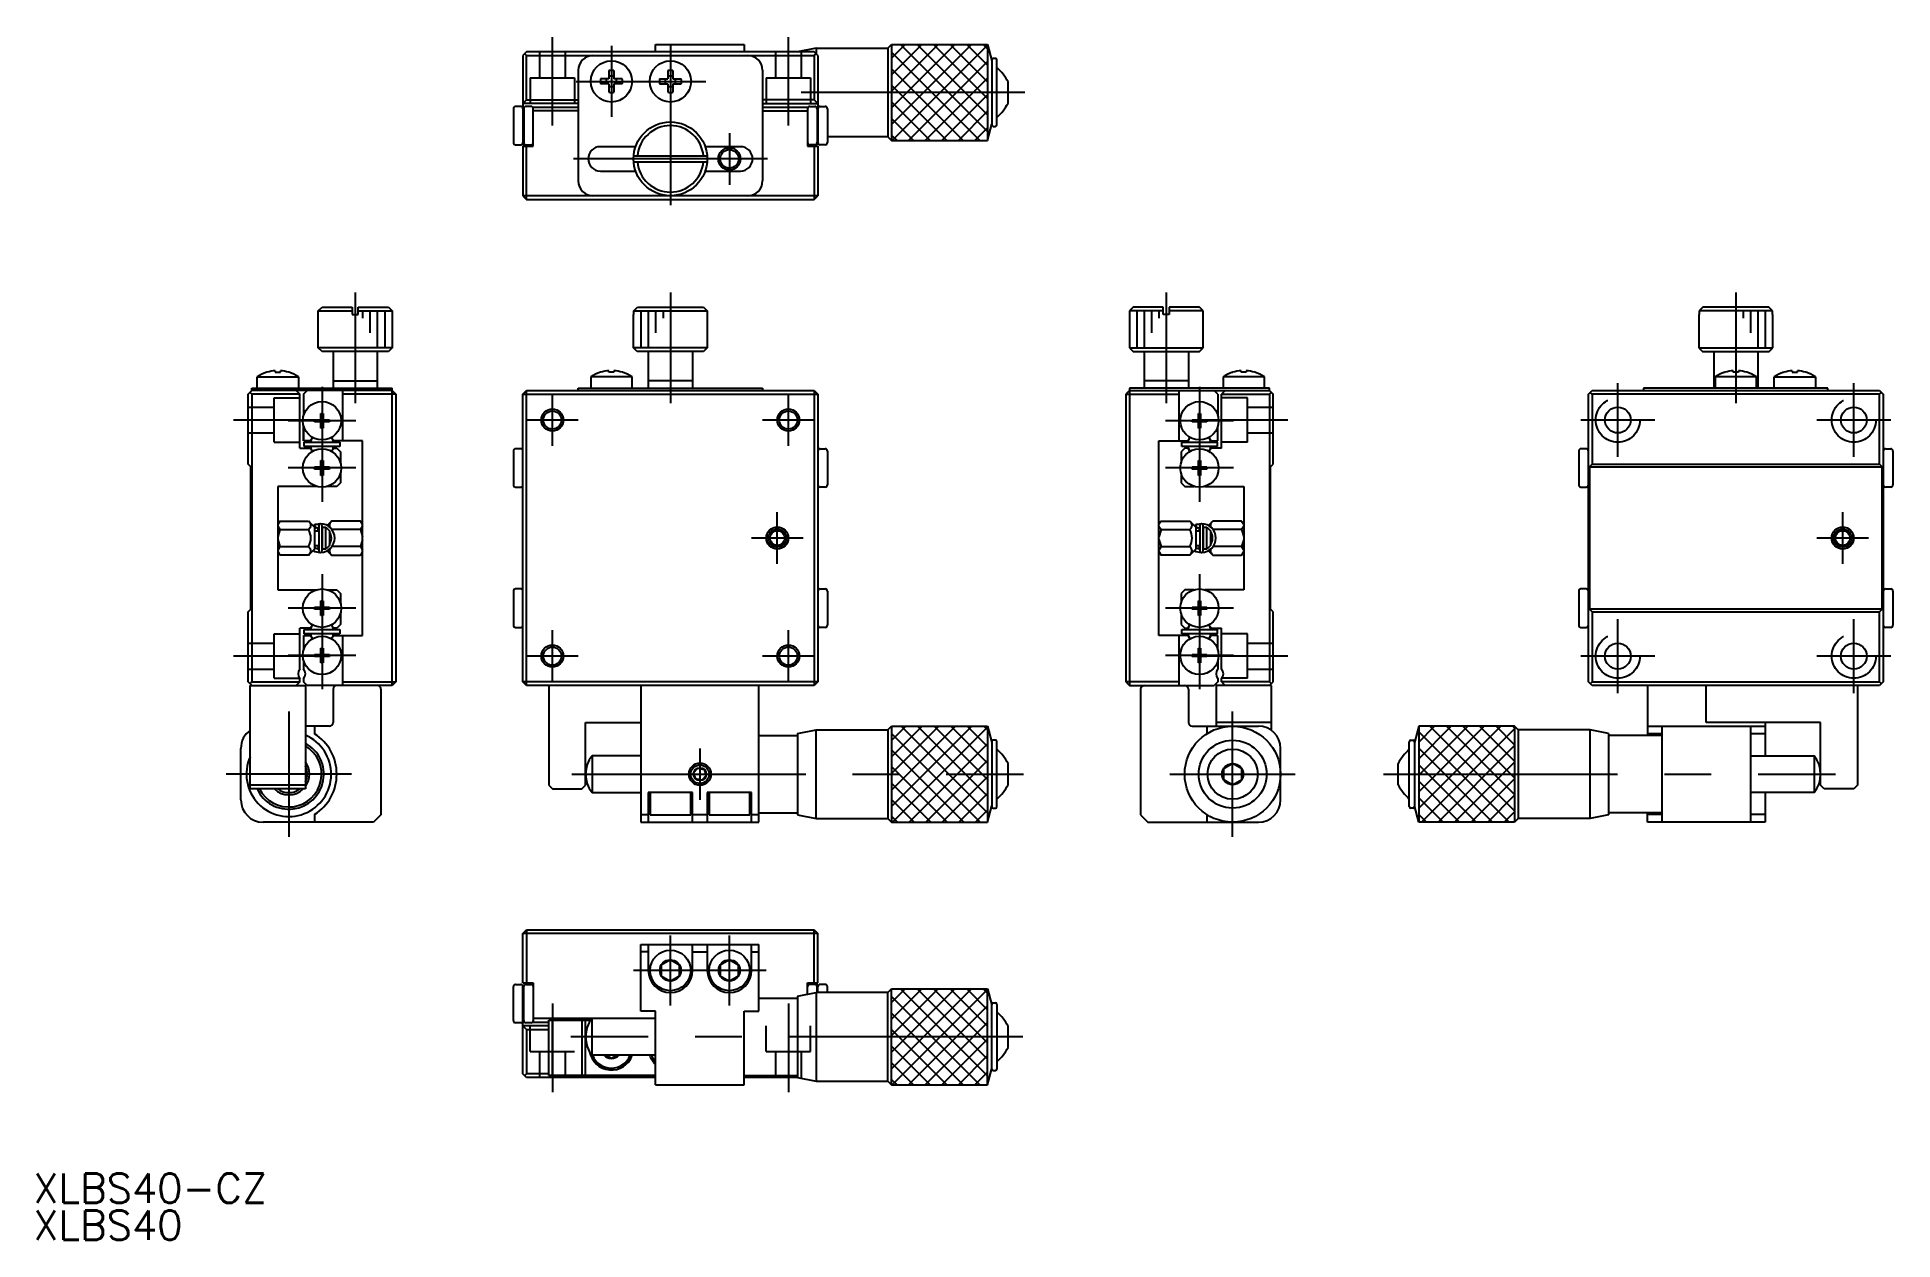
# Model space of a CAD drawing. Extents: x 1 to 252, y 0 to 163.
import ezdxf

# ---------------------------------------------------------------- set-up
doc = ezdxf.new("R2010")
doc.units = 0
doc.linetypes.add('CENTER', pattern=[50.8, 31.75, -6.35, 6.35, -6.35])
doc.linetypes.add('DASHED', pattern=[19.05, 12.7, -6.35])
doc.layers.get('0').update_dxf_attribs({"linetype": 'CONTINUOUS'})
doc.layers.add('CENTER', color=1, linetype='CENTER')
doc.styles.get("Standard").update_dxf_attribs({"font": 'txt.shx', "height": 3, "bigfont": 'bigfont.shx'})

# ---------------------------------------------------------------- blocks, each defined once
blk = doc.blocks.new('*U6')
at = {"color": 7, "linetype": 'CONTINUOUS'}
blk.add_text('XLBS40-CZ', height=4, dxfattribs=at).set_placement((0, 5))
blk = doc.blocks.new('*U7')
at = {"color": 7, "linetype": 'CONTINUOUS'}
blk.add_text('XLBS40', height=4, dxfattribs=at).set_placement((0, 0))

msp = doc.modelspace()

# ---------------------------------------------------------------- linework, layer by layer
at = {"color": 7, "linetype": 'CONTINUOUS'}
for p, q in [((84.4, 161.02), (84.4, 162.02)), ((84.4, 162.02), (96.4, 162.02)), ((96.4, 162.02), (96.4, 161.02)), ((106.15, 161.52), (103.65, 161.02)), ((106.15, 161.52), (115.9, 161.52)), ((106.15, 161.52), (106.15, 160.77)), ((115.9, 161.52), (116.4, 162.02)), ((115.9, 161.52), (115.9, 149.52)), ((116.4, 162.02), (129.4, 162.02)), ((116.4, 162.02), (116.4, 149.02)), ((129.4, 162.02), (129.99, 159.82)), ((129.4, 162.02), (129.4, 149.02)), ((66.9, 161.02), (66.4, 160.52)), ((66.4, 160.52), (66.4, 154.02)), ((66.9, 160.52), (66.65, 160.77)), ((105.9, 161.02), (66.9, 161.02)), ((66.9, 154.52), (66.9, 160.52)), ((66.9, 160.52), (105.9, 160.52)), ((106.4, 160.52), (105.9, 161.02)), ((105.9, 160.52), (106.15, 160.77)), ((105.9, 160.52), (105.9, 154.52)), ((106.4, 160.52), (106.4, 148.52)), ((129.99, 159.92), (129.99, 151.12)), ((130.49, 160.12), (130.19, 160.12)), ((130.69, 151.12), (130.69, 159.92)), ((73.9, 158.52), (73.9, 143.52)), ((78.05, 157.37), (76.94, 157.37)), ((78.05, 156.67), (76.94, 156.67)), ((78.05, 158.48), (78.05, 157.37)), ((78.05, 156.67), (78.05, 155.56)), ((78.75, 158.48), (78.75, 157.37)), ((79.86, 157.37), (78.75, 157.37)), ((79.86, 156.67), (78.75, 156.67)), ((78.75, 156.67), (78.75, 155.56)), ((84.94, 157.37), (86.05, 157.37)), ((84.94, 156.67), (86.05, 156.67)), ((86.05, 158.48), (86.05, 157.37)), ((86.05, 156.67), (86.05, 155.56)), ((86.75, 158.48), (86.75, 157.37)), ((86.75, 157.37), (87.86, 157.37)), ((86.75, 156.67), (87.86, 156.67)), ((86.75, 156.67), (86.75, 155.56)), ((98.9, 158.52), (98.9, 143.52)), ((132.2, 154.07), (132.2, 156.96)), ((66.1, 153.62), (65.4, 153.62)), ((66.4, 154.02), (66.9, 154.52)), ((73.9, 154.02), (66.4, 154.02)), ((66.4, 154.02), (66.4, 148.52)), ((67.5, 153.62), (66.8, 153.62)), ((66.9, 154.52), (73.9, 154.52)), ((105.9, 154.52), (98.9, 154.52)), ((98.9, 154.02), (106.4, 154.02)), ((105.3, 153.62), (106, 153.62)), ((105.9, 154.52), (106.4, 154.02)), ((106.7, 153.62), (107.4, 153.62)), ((65.1, 153.32), (65.1, 148.72)), ((66.4, 152.57), (66.5, 152.57)), ((66.4, 152.44), (66.5, 152.44)), ((66.4, 151.02), (66.5, 151.02)), ((66.5, 153.32), (66.5, 148.72)), ((67.8, 148.22), (67.8, 153.52)), ((67.8, 153.52), (73.9, 153.52)), ((73.9, 153.02), (67.8, 153.02)), ((98.9, 153.52), (105, 153.52)), ((98.9, 153.02), (105, 153.02)), ((105, 153.52), (105, 148.22)), ((106.3, 153.32), (106.3, 148.72)), ((106.4, 152.57), (106.3, 152.57)), ((106.4, 152.44), (106.3, 152.44)), ((106.4, 151.02), (106.3, 151.02)), ((107.7, 153.32), (107.7, 148.72)), ((129.4, 149.02), (129.99, 151.22)), ((66.4, 149.64), (66.5, 149.64)), ((66.4, 149.47), (66.5, 149.47)), ((66.4, 149.02), (66.5, 149.02)), ((66.4, 148.52), (66.58, 148.52)), ((67.72, 148.52), (67.8, 148.52)), ((105.08, 148.52), (105, 148.52)), ((106.4, 148.52), (106.22, 148.52)), ((106.4, 149.64), (106.3, 149.64)), ((106.4, 149.47), (106.3, 149.47)), ((106.4, 149.02), (106.3, 149.02)), ((115.9, 149.52), (107.7, 149.52)), ((115.9, 149.52), (116.4, 149.02)), ((116.4, 149.02), (129.4, 149.02)), ((130.19, 150.92), (130.49, 150.92)), ((65.4, 148.42), (66.1, 148.42)), ((66.4, 148.22), (66.4, 141.52)), ((66.4, 148.22), (67.8, 148.22)), ((66.8, 148.42), (67.5, 148.42)), ((66.9, 141.02), (66.9, 148.22)), ((81.68, 148.17), (76.9, 148.17)), ((81.42, 146.92), (91.39, 146.92)), ((81.42, 146.12), (91.39, 146.12)), ((95.9, 148.17), (91.12, 148.17)), ((105, 148.22), (106.4, 148.22)), ((106, 148.42), (105.3, 148.42)), ((105.9, 148.22), (105.9, 141.02)), ((106.15, 148.22), (106.15, 148.46)), ((106.4, 148.22), (106.4, 141.52)), ((107.4, 148.42), (106.7, 148.42)), ((76.9, 144.87), (81.68, 144.87)), ((91.12, 144.87), (95.9, 144.87)), ((66.4, 141.52), (66.9, 141.02)), ((106.4, 141.52), (66.4, 141.52)), ((66.9, 141.02), (105.9, 141.02)), ((105.9, 141.02), (106.4, 141.52)), ((38.65, 125.92), (39.15, 126.42)), ((38.65, 125.92), (43.25, 125.92)), ((38.65, 120.92), (38.65, 125.92)), ((39.15, 126.42), (43.25, 126.42)), ((43.25, 126.42), (43.25, 125.42)), ((44.05, 125.42), (44.05, 126.42)), ((44.05, 126.42), (48.15, 126.42)), ((44.05, 125.92), (48.65, 125.92)), ((48.15, 126.42), (48.65, 125.92)), ((48.65, 125.92), (48.65, 120.92)), ((81.42, 125.92), (81.92, 126.42)), ((81.42, 125.92), (91.39, 125.92)), ((81.42, 125.42), (81.42, 125.92)), ((81.92, 126.42), (90.88, 126.42)), ((90.88, 126.42), (91.39, 125.92)), ((91.39, 125.92), (91.39, 125.42)), ((149.15, 126.42), (148.65, 125.92)), ((153.25, 125.92), (148.65, 125.92)), ((148.65, 125.92), (148.65, 120.92)), ((153.25, 126.42), (149.15, 126.42)), ((153.25, 125.42), (153.25, 126.42)), ((158.15, 126.42), (154.05, 126.42)), ((154.05, 126.42), (154.05, 125.42)), ((158.65, 125.92), (154.05, 125.92)), ((158.65, 125.92), (158.15, 126.42)), ((158.65, 120.92), (158.65, 125.92)), ((226.41, 126.42), (225.91, 125.92)), ((235.87, 125.92), (225.91, 125.92)), ((225.91, 125.92), (225.91, 125.42)), ((235.37, 126.42), (226.41, 126.42)), ((235.87, 125.92), (235.37, 126.42)), ((235.87, 125.42), (235.87, 125.92)), ((43.25, 125.42), (44.05, 125.42)), ((81.4, 120.92), (81.4, 125.42)), ((81.4, 125.42), (81.42, 125.42)), ((91.39, 125.42), (91.4, 125.42)), ((91.4, 125.42), (91.4, 120.92)), ((154.05, 125.42), (153.25, 125.42)), ((225.91, 125.42), (225.89, 125.42)), ((225.89, 125.42), (225.89, 120.92)), ((235.89, 125.42), (235.87, 125.42)), ((235.89, 120.92), (235.89, 125.42)), ((48.65, 120.92), (38.65, 120.92)), ((39.15, 120.42), (38.65, 120.92)), ((48.65, 120.92), (48.15, 120.42)), ((91.4, 120.92), (81.4, 120.92)), ((81.9, 120.42), (81.4, 120.92)), ((91.4, 120.92), (90.9, 120.42)), ((148.65, 120.92), (158.65, 120.92)), ((148.65, 120.92), (149.15, 120.42)), ((158.15, 120.42), (158.65, 120.92)), ((225.89, 120.92), (235.89, 120.92)), ((225.89, 120.92), (226.39, 120.42)), ((235.39, 120.42), (235.89, 120.92)), ((48.15, 120.42), (39.15, 120.42)), ((40.65, 120.42), (40.65, 115.42)), ((46.65, 120.42), (46.65, 115.42)), ((90.9, 120.42), (81.9, 120.42)), ((83.4, 120.42), (83.4, 115.42)), ((89.4, 120.42), (89.4, 115.42)), ((149.15, 120.42), (158.15, 120.42)), ((150.65, 120.42), (150.65, 115.42)), ((156.65, 120.42), (156.65, 115.42)), ((226.39, 120.42), (235.39, 120.42)), ((227.89, 120.42), (227.89, 115.42)), ((233.89, 120.42), (233.89, 115.42)), ((30.35, 115.42), (30.35, 116.96)), ((30.35, 116.96), (35.95, 116.96)), ((31.65, 117.59), (31.69, 117.59)), ((32.8, 117.79), (32.8, 117.59)), ((32.8, 117.59), (33.5, 117.59)), ((33.5, 117.59), (33.5, 117.79)), ((34.65, 117.59), (34.6, 117.59)), ((35.95, 116.96), (35.95, 115.42)), ((40.65, 116.42), (46.65, 116.42)), ((81.2, 116.96), (75.6, 116.96)), ((75.6, 116.96), (75.6, 115.42)), ((76.9, 117.59), (76.94, 117.59)), ((78.05, 117.59), (78.05, 117.79)), ((78.75, 117.59), (78.05, 117.59)), ((78.75, 117.79), (78.75, 117.59)), ((79.9, 117.59), (79.86, 117.59)), ((81.2, 115.42), (81.2, 116.96)), ((89.4, 116.42), (83.4, 116.42)), ((156.65, 116.42), (150.65, 116.42)), ((166.95, 116.96), (161.35, 116.96)), ((161.35, 116.96), (161.35, 115.42)), ((162.65, 117.59), (162.69, 117.59)), ((163.8, 117.59), (163.8, 117.79)), ((164.5, 117.59), (163.8, 117.59)), ((164.5, 117.79), (164.5, 117.59)), ((165.65, 117.59), (165.6, 117.59)), ((166.95, 115.42), (166.95, 116.96)), ((227.89, 116.42), (228.09, 116.42)), ((233.69, 116.96), (228.09, 116.96)), ((228.09, 116.96), (228.09, 115.42)), ((229.39, 117.59), (229.43, 117.59)), ((230.54, 117.59), (230.54, 117.79)), ((231.24, 117.59), (230.54, 117.59)), ((231.24, 117.79), (231.24, 117.59)), ((232.39, 117.59), (232.35, 117.59)), ((233.69, 115.42), (233.69, 116.96)), ((233.69, 116.42), (233.89, 116.42)), ((236.09, 115.42), (236.09, 116.96)), ((236.09, 116.96), (241.69, 116.96)), ((237.39, 117.59), (237.43, 117.59)), ((238.54, 117.79), (238.54, 117.59)), ((238.54, 117.59), (239.24, 117.59)), ((239.24, 117.59), (239.24, 117.79)), ((240.39, 117.59), (240.35, 117.59)), ((241.69, 116.96), (241.69, 115.42)), ((29.15, 114.62), (29.65, 115.12)), ((29.15, 105.12), (29.15, 114.62)), ((29.65, 114.62), (29.4, 114.87)), ((29.65, 115.42), (48.65, 115.42)), ((29.65, 115.12), (29.65, 115.42)), ((48.65, 115.12), (29.65, 115.12)), ((36.15, 114.62), (29.65, 114.62)), ((29.65, 114.62), (29.65, 75.62)), ((35.65, 115.12), (36.15, 114.62)), ((36.15, 107.32), (36.15, 114.62)), ((36.65, 114.62), (37.15, 115.12)), ((36.65, 114.62), (36.65, 111.73)), ((41.95, 115.12), (41.95, 108.32)), ((49.15, 114.62), (41.95, 114.62)), ((48.65, 75.12), (48.65, 115.42)), ((48.65, 115.12), (49.15, 114.62)), ((49.15, 114.62), (49.15, 75.62)), ((66.4, 114.62), (66.9, 115.12)), ((66.4, 114.62), (106.4, 114.62)), ((66.4, 75.62), (66.4, 114.62)), ((66.9, 75.12), (66.9, 115.12)), ((66.9, 115.12), (105.9, 115.12)), ((73.9, 115.12), (73.9, 115.42)), ((73.9, 115.42), (98.9, 115.42)), ((98.9, 115.42), (98.9, 115.12)), ((105.9, 115.12), (105.9, 75.12)), ((105.9, 115.12), (106.4, 114.62)), ((106.4, 114.62), (106.4, 75.62)), ((148.65, 115.12), (148.15, 114.62)), ((148.15, 114.62), (148.15, 75.62)), ((148.15, 114.62), (155.35, 114.62)), ((167.65, 115.42), (148.65, 115.42)), ((148.65, 115.42), (148.65, 75.12)), ((148.65, 115.12), (167.65, 115.12)), ((155.35, 115.12), (155.35, 108.32)), ((160.65, 114.62), (160.15, 115.12)), ((160.65, 114.62), (160.65, 111.73)), ((161.65, 115.12), (161.15, 114.62)), ((161.15, 107.32), (161.15, 114.62)), ((161.15, 114.62), (167.65, 114.62)), ((167.65, 115.12), (167.65, 115.42)), ((167.65, 115.12), (168.15, 114.62)), ((167.65, 114.62), (167.9, 114.87)), ((167.65, 114.62), (167.65, 75.62)), ((168.15, 105.12), (168.15, 114.62)), ((210.89, 114.62), (211.39, 115.12)), ((210.89, 75.62), (210.89, 114.62)), ((211.39, 114.62), (211.14, 114.87)), ((211.39, 115.12), (250.39, 115.12)), ((211.39, 114.62), (211.39, 105.12)), ((250.39, 114.62), (211.39, 114.62)), ((243.39, 115.42), (218.39, 115.42)), ((218.39, 115.42), (218.39, 115.12)), ((243.39, 115.12), (243.39, 115.42)), ((250.39, 115.12), (250.89, 114.62)), ((250.39, 114.62), (250.64, 114.87)), ((250.39, 105.12), (250.39, 114.62)), ((250.89, 114.62), (250.89, 75.62)), ((38.15, 110.87), (38.15, 111.16)), ((38.15, 111.16), (38.94, 111.16)), ((38.94, 110.87), (38.15, 110.87)), ((38.68, 110.87), (38.68, 111.16)), ((39, 112.02), (39.29, 112.02)), ((39, 111.22), (39, 112.02)), ((39, 111.49), (39.29, 111.49)), ((39, 110.02), (39, 110.81)), ((39.29, 112.02), (39.29, 111.22)), ((39.29, 110.81), (39.29, 110.02)), ((39.35, 111.16), (40.15, 111.16)), ((40.15, 110.87), (39.35, 110.87)), ((39.62, 111.16), (39.62, 110.87)), ((40.15, 111.16), (40.15, 110.87)), ((157.15, 110.87), (157.15, 111.16)), ((157.15, 111.16), (157.94, 111.16)), ((157.94, 110.87), (157.15, 110.87)), ((157.68, 110.87), (157.68, 111.16)), ((158, 112.02), (158.29, 112.02)), ((158, 111.22), (158, 112.02)), ((158, 111.49), (158.29, 111.49)), ((158, 110.02), (158, 110.81)), ((158.29, 112.02), (158.29, 111.22)), ((158.29, 110.81), (158.29, 110.02)), ((158.35, 111.16), (159.15, 111.16)), ((159.15, 110.87), (158.35, 110.87)), ((158.62, 111.16), (158.62, 110.87)), ((159.15, 111.16), (159.15, 110.87)), ((36.65, 110.3), (36.65, 108.32)), ((36.65, 108.32), (36.65, 110.3)), ((37.6, 108.32), (36.65, 108.32)), ((37.75, 108.58), (37.6, 108.32)), ((39.29, 110.55), (39, 110.55)), ((39.29, 110.02), (39, 110.02)), ((40.7, 108.32), (40.55, 108.58)), ((44.65, 108.32), (40.7, 108.32)), ((44.65, 81.92), (44.65, 108.32)), ((152.65, 81.92), (152.65, 108.32)), ((152.65, 108.32), (156.6, 108.32)), ((156.6, 108.32), (156.75, 108.58)), ((158.29, 110.55), (158, 110.55)), ((158.29, 110.02), (158, 110.02)), ((159.55, 108.58), (159.7, 108.32)), ((159.7, 108.32), (160.65, 108.32)), ((160.65, 108.32), (160.65, 110.3)), ((36.15, 107.32), (37.6, 107.32)), ((36.75, 108.12), (41.55, 108.12)), ((36.75, 107.52), (36.75, 108.12)), ((41.55, 107.52), (36.75, 107.52)), ((37.6, 107.32), (37.72, 107.09)), ((40.52, 107.02), (40.7, 107.32)), ((40.7, 107.32), (41.15, 107.32)), ((41.15, 107.32), (41.65, 106.82)), ((41.55, 108.12), (41.55, 107.52)), ((41.65, 106.82), (41.65, 105.33)), ((65.1, 106.92), (65.1, 102.32)), ((66.1, 107.22), (65.4, 107.22)), ((106.7, 107.22), (107.4, 107.22)), ((107.7, 106.92), (107.7, 102.32)), ((156.15, 107.32), (155.65, 106.82)), ((155.65, 106.82), (155.65, 105.33)), ((155.75, 108.12), (160.55, 108.12)), ((155.75, 107.52), (155.75, 108.12)), ((160.55, 107.52), (155.75, 107.52)), ((156.6, 107.32), (156.15, 107.32)), ((156.81, 106.95), (156.6, 107.32)), ((159.7, 107.32), (159.57, 107.09)), ((161.15, 107.32), (159.7, 107.32)), ((160.55, 108.12), (160.55, 107.52)), ((209.59, 106.92), (209.59, 102.32)), ((210.59, 107.22), (209.89, 107.22)), ((251.19, 107.22), (251.89, 107.22)), ((252.19, 106.92), (252.19, 102.32)), ((29.5, 104.77), (29.15, 105.12)), ((29.5, 85.47), (29.5, 104.77)), ((38.15, 104.47), (38.15, 104.76)), ((38.15, 104.76), (38.94, 104.76)), ((38.94, 104.47), (38.15, 104.47)), ((38.68, 104.47), (38.68, 104.76)), ((39, 105.62), (39.29, 105.62)), ((39, 104.82), (39, 105.62)), ((39, 105.09), (39.29, 105.09)), ((39, 103.62), (39, 104.41)), ((39.29, 104.15), (39, 104.15)), ((39.29, 103.62), (39, 103.62)), ((39.29, 105.62), (39.29, 104.82)), ((39.29, 104.41), (39.29, 103.62)), ((39.35, 104.76), (40.15, 104.76)), ((40.15, 104.47), (39.35, 104.47)), ((39.62, 104.76), (39.62, 104.47)), ((40.15, 104.76), (40.15, 104.47)), ((41.65, 103.9), (41.65, 102.62)), ((155.65, 103.9), (155.65, 102.62)), ((157.15, 104.47), (157.15, 104.76)), ((157.15, 104.76), (157.94, 104.76)), ((157.94, 104.47), (157.15, 104.47)), ((157.68, 104.47), (157.68, 104.76)), ((158, 105.62), (158.29, 105.62)), ((158, 104.82), (158, 105.62)), ((158, 105.09), (158.29, 105.09)), ((158, 103.62), (158, 104.41)), ((158.29, 104.15), (158, 104.15)), ((158.29, 103.62), (158, 103.62)), ((158.29, 105.62), (158.29, 104.82)), ((158.29, 104.41), (158.29, 103.62)), ((158.35, 104.76), (159.15, 104.76)), ((159.15, 104.47), (158.35, 104.47)), ((158.62, 104.76), (158.62, 104.47)), ((159.15, 104.76), (159.15, 104.47)), ((167.8, 104.77), (168.15, 105.12)), ((167.8, 85.47), (167.8, 104.77)), ((211.39, 105.12), (211.04, 104.77)), ((211.04, 104.77), (250.74, 104.77)), ((211.04, 104.77), (211.04, 85.47)), ((211.39, 105.12), (250.39, 105.12)), ((250.74, 104.77), (250.39, 105.12)), ((250.74, 85.47), (250.74, 104.77)), ((38.43, 102.12), (33.15, 102.12)), ((33.15, 102.12), (33.15, 88.12)), ((41.15, 102.12), (39.86, 102.12)), ((41.65, 102.62), (41.15, 102.12)), ((65.4, 102.02), (66.1, 102.02)), ((107.4, 102.02), (106.7, 102.02)), ((155.65, 102.62), (156.15, 102.12)), ((156.15, 102.12), (157.43, 102.12)), ((158.86, 102.12), (164.15, 102.12)), ((164.15, 102.12), (164.15, 88.12)), ((209.89, 102.02), (210.59, 102.02)), ((251.89, 102.02), (251.19, 102.02)), ((33.15, 97.13), (33.45, 97.43)), ((33.45, 97.43), (33.15, 96.95)), ((33.15, 96.75), (33.45, 96.27)), ((33.45, 96.27), (33.15, 95.31)), ((33.45, 97.43), (37.34, 97.43)), ((33.45, 96.27), (37.34, 96.27)), ((37.34, 97.43), (38.15, 96.62)), ((37.95, 96.81), (38.14, 96.9)), ((38.17, 96.92), (38.14, 96.9)), ((38.14, 96.9), (38.14, 96.9)), ((38.14, 96.9), (38.14, 96.9)), ((38.14, 96.9), (38.14, 96.9)), ((38.14, 96.9), (38.14, 96.89)), ((38.14, 96.89), (38.14, 96.89)), ((38.14, 96.89), (38.14, 96.88)), ((38.14, 96.88), (38.14, 96.87)), ((38.14, 96.87), (38.14, 96.86)), ((38.14, 96.86), (38.14, 96.85)), ((38.14, 96.85), (38.15, 96.83)), ((38.15, 96.83), (38.15, 96.82)), ((38.15, 96.82), (38.16, 96.8)), ((38.15, 96.62), (38.15, 93.62)), ((38.15, 96.4), (38.32, 96.49)), ((38.15, 96.12), (38.7, 96.12)), ((38.16, 96.8), (38.17, 96.77)), ((38.24, 96.94), (38.17, 96.92)), ((38.17, 96.77), (38.18, 96.74)), ((38.18, 96.74), (38.19, 96.7)), ((38.19, 96.7), (38.21, 96.67)), ((38.21, 96.67), (38.23, 96.63)), ((38.23, 96.63), (38.24, 96.6)), ((38.27, 96.95), (38.24, 96.94)), ((38.24, 96.6), (38.26, 96.57)), ((38.26, 96.57), (38.27, 96.56)), ((38.31, 96.95), (38.27, 96.95)), ((38.27, 96.56), (38.27, 96.55)), ((38.27, 96.55), (38.27, 96.54)), ((38.27, 96.54), (38.28, 96.53)), ((38.28, 96.53), (38.29, 96.52)), ((38.29, 96.52), (38.29, 96.51)), ((38.29, 96.51), (38.3, 96.51)), ((38.3, 96.51), (38.3, 96.5)), ((38.3, 96.5), (38.31, 96.5)), ((38.34, 96.96), (38.31, 96.95)), ((38.31, 96.5), (38.31, 96.49)), ((38.31, 96.49), (38.32, 96.49)), ((38.38, 96.96), (38.34, 96.96)), ((38.88, 97.06), (38.37, 96.96)), ((38.42, 96.96), (38.38, 96.96)), ((38.45, 96.96), (38.42, 96.96)), ((38.49, 96.96), (38.45, 96.96)), ((38.52, 96.96), (38.49, 96.96)), ((38.56, 96.95), (38.52, 96.96)), ((38.59, 96.94), (38.56, 96.95)), ((38.63, 96.93), (38.59, 96.94)), ((38.66, 96.92), (38.63, 96.93)), ((38.65, 96.12), (38.65, 96.4)), ((38.69, 96.91), (38.66, 96.92)), ((38.71, 96.91), (38.69, 96.91)), ((38.7, 96.84), (38.7, 93.39)), ((39.15, 93.39), (39.15, 96.84)), ((39.15, 96.62), (39.65, 96.62)), ((39.15, 96.62), (39.15, 93.62)), ((39.65, 96.62), (40.15, 96.12)), ((39.65, 93.62), (39.65, 96.62)), ((40.46, 97.43), (39.86, 96.83)), ((40.15, 96.12), (40.15, 94.12)), ((44.35, 97.43), (40.46, 97.43)), ((44.35, 96.27), (40.49, 96.27)), ((44.65, 97.13), (44.35, 97.43)), ((44.35, 97.43), (44.65, 96.95)), ((44.65, 96.75), (44.35, 96.27)), ((44.35, 96.27), (44.65, 95.31)), ((152.65, 97.13), (152.95, 97.43)), ((152.95, 97.43), (152.65, 96.95)), ((152.65, 96.75), (152.95, 96.27)), ((152.95, 96.27), (152.65, 95.31)), ((152.95, 97.43), (156.84, 97.43)), ((152.95, 96.27), (156.84, 96.27)), ((156.84, 97.43), (157.65, 96.62)), ((157.45, 96.81), (157.64, 96.9)), ((157.67, 96.92), (157.64, 96.9)), ((157.64, 96.9), (157.64, 96.9)), ((157.64, 96.9), (157.64, 96.9)), ((157.64, 96.9), (157.64, 96.9)), ((157.64, 96.9), (157.64, 96.89)), ((157.64, 96.89), (157.64, 96.89)), ((157.64, 96.89), (157.64, 96.88)), ((157.64, 96.88), (157.64, 96.87)), ((157.64, 96.87), (157.64, 96.86)), ((157.64, 96.86), (157.64, 96.85)), ((157.64, 96.85), (157.65, 96.83)), ((157.65, 96.83), (157.65, 96.82)), ((157.65, 96.82), (157.66, 96.8)), ((157.65, 96.62), (157.65, 93.62)), ((157.65, 96.4), (157.82, 96.49)), ((157.65, 96.12), (158.2, 96.12)), ((157.66, 96.8), (157.67, 96.77)), ((157.74, 96.94), (157.67, 96.92)), ((157.67, 96.77), (157.68, 96.74)), ((157.68, 96.74), (157.69, 96.7)), ((157.69, 96.7), (157.71, 96.67)), ((157.71, 96.67), (157.73, 96.63)), ((157.73, 96.63), (157.74, 96.6)), ((157.77, 96.95), (157.74, 96.94)), ((157.74, 96.6), (157.76, 96.57)), ((157.76, 96.57), (157.77, 96.56)), ((157.81, 96.95), (157.77, 96.95)), ((157.77, 96.56), (157.77, 96.55)), ((157.77, 96.55), (157.77, 96.54)), ((157.77, 96.54), (157.78, 96.53)), ((157.78, 96.53), (157.79, 96.52)), ((157.79, 96.52), (157.79, 96.51)), ((157.79, 96.51), (157.8, 96.51)), ((157.8, 96.51), (157.8, 96.5)), ((157.8, 96.5), (157.81, 96.5)), ((157.84, 96.96), (157.81, 96.95)), ((157.81, 96.5), (157.81, 96.49)), ((157.81, 96.49), (157.82, 96.49)), ((157.88, 96.96), (157.84, 96.96)), ((158.38, 97.06), (157.87, 96.96)), ((157.92, 96.96), (157.88, 96.96)), ((157.95, 96.96), (157.92, 96.96)), ((157.99, 96.96), (157.95, 96.96)), ((158.02, 96.96), (157.99, 96.96)), ((158.06, 96.95), (158.02, 96.96)), ((158.09, 96.94), (158.06, 96.95)), ((158.13, 96.93), (158.09, 96.94)), ((158.16, 96.92), (158.13, 96.93)), ((158.15, 96.12), (158.15, 96.4)), ((158.19, 96.91), (158.16, 96.92)), ((158.21, 96.91), (158.19, 96.91)), ((158.2, 96.84), (158.2, 93.39)), ((158.65, 93.39), (158.65, 96.84)), ((158.65, 96.62), (159.15, 96.62)), ((158.65, 96.62), (158.65, 93.62)), ((159.15, 96.62), (159.65, 96.12)), ((159.15, 93.62), (159.15, 96.62)), ((159.96, 97.43), (159.36, 96.83)), ((159.65, 96.12), (159.65, 94.12)), ((163.85, 97.43), (159.96, 97.43)), ((163.85, 96.27), (159.99, 96.27)), ((164.15, 97.13), (163.85, 97.43)), ((163.85, 97.43), (164.15, 96.95)), ((164.15, 96.75), (163.85, 96.27)), ((163.85, 96.27), (164.15, 95.31)), ((33.15, 94.92), (33.45, 93.96)), ((33.45, 93.96), (33.15, 93.48)), ((33.15, 93.29), (33.45, 92.81)), ((33.45, 93.96), (37.34, 93.96)), ((38.15, 93.62), (37.34, 92.81)), ((38.15, 94.12), (38.7, 94.12)), ((38.15, 93.83), (38.7, 93.63)), ((38.65, 94.12), (38.65, 93.84)), ((39.65, 93.62), (39.15, 93.62)), ((40.15, 94.12), (39.65, 93.62)), ((39.86, 93.41), (40.46, 92.81)), ((44.35, 93.96), (40.49, 93.96)), ((44.65, 94.92), (44.35, 93.96)), ((44.35, 93.96), (44.65, 93.48)), ((44.65, 93.29), (44.35, 92.81)), ((152.65, 94.92), (152.95, 93.96)), ((152.95, 93.96), (152.65, 93.48)), ((152.65, 93.29), (152.95, 92.81)), ((152.95, 93.96), (156.84, 93.96)), ((157.65, 93.62), (156.84, 92.81)), ((157.65, 94.12), (158.2, 94.12)), ((157.65, 93.83), (158.2, 93.63)), ((158.15, 94.12), (158.15, 93.84)), ((159.15, 93.62), (158.65, 93.62)), ((159.65, 94.12), (159.15, 93.62)), ((159.36, 93.41), (159.96, 92.81)), ((163.85, 93.96), (159.99, 93.96)), ((164.15, 94.92), (163.85, 93.96)), ((163.85, 93.96), (164.15, 93.48)), ((164.15, 93.29), (163.85, 92.81)), ((33.45, 92.81), (33.15, 93.11)), ((37.34, 92.81), (33.45, 92.81)), ((40.46, 92.81), (44.35, 92.81)), ((44.35, 92.81), (44.65, 93.11)), ((152.95, 92.81), (152.65, 93.11)), ((156.84, 92.81), (152.95, 92.81)), ((159.96, 92.81), (163.85, 92.81)), ((163.85, 92.81), (164.15, 93.11)), ((33.15, 88.12), (38.43, 88.12)), ((39.86, 88.12), (41.15, 88.12)), ((41.15, 88.12), (41.65, 87.62)), ((66.1, 88.22), (65.4, 88.22)), ((106.7, 88.22), (107.4, 88.22)), ((156.15, 88.12), (155.65, 87.62)), ((157.43, 88.12), (156.15, 88.12)), ((164.15, 88.12), (158.86, 88.12)), ((210.59, 88.22), (209.89, 88.22)), ((251.19, 88.22), (251.89, 88.22)), ((38.15, 85.47), (38.15, 85.76)), ((38.15, 85.76), (38.94, 85.76)), ((38.68, 85.47), (38.68, 85.76)), ((39, 86.62), (39.29, 86.62)), ((39, 85.82), (39, 86.62)), ((39, 86.09), (39.29, 86.09)), ((39.29, 86.62), (39.29, 85.82)), ((39.35, 85.76), (40.15, 85.76)), ((39.62, 85.76), (39.62, 85.47)), ((40.15, 85.76), (40.15, 85.47)), ((41.65, 87.62), (41.65, 86.33)), ((65.1, 87.92), (65.1, 83.32)), ((107.7, 87.92), (107.7, 83.32)), ((155.65, 87.62), (155.65, 86.33)), ((157.15, 85.47), (157.15, 85.76)), ((157.15, 85.76), (157.94, 85.76)), ((157.68, 85.47), (157.68, 85.76)), ((158, 86.62), (158.29, 86.62)), ((158, 85.82), (158, 86.62)), ((158, 86.09), (158.29, 86.09)), ((158.29, 86.62), (158.29, 85.82)), ((158.35, 85.76), (159.15, 85.76)), ((158.62, 85.76), (158.62, 85.47)), ((159.15, 85.76), (159.15, 85.47)), ((209.59, 87.92), (209.59, 83.32)), ((252.19, 87.92), (252.19, 83.32)), ((29.15, 85.12), (29.5, 85.47)), ((29.15, 75.62), (29.15, 85.12)), ((37.72, 83.14), (37.6, 82.92)), ((38.94, 85.47), (38.15, 85.47)), ((39, 84.62), (39, 85.41)), ((39.29, 85.15), (39, 85.15)), ((39.29, 84.62), (39, 84.62)), ((39.29, 85.41), (39.29, 84.62)), ((40.15, 85.47), (39.35, 85.47)), ((40.7, 82.92), (40.52, 83.21)), ((41.65, 83.42), (41.15, 82.92)), ((41.65, 84.9), (41.65, 83.42)), ((155.65, 84.9), (155.65, 83.42)), ((155.65, 83.42), (156.15, 82.92)), ((156.6, 82.92), (156.77, 83.21)), ((157.94, 85.47), (157.15, 85.47)), ((158, 84.62), (158, 85.41)), ((158.29, 85.15), (158, 85.15)), ((158.29, 84.62), (158, 84.62)), ((158.29, 85.41), (158.29, 84.62)), ((159.15, 85.47), (158.35, 85.47)), ((159.57, 83.14), (159.7, 82.92)), ((168.15, 85.12), (167.8, 85.47)), ((168.15, 75.62), (168.15, 85.12)), ((250.74, 85.47), (211.04, 85.47)), ((211.04, 85.47), (211.39, 85.12)), ((211.39, 85.12), (250.39, 85.12)), ((211.39, 85.12), (211.39, 75.62)), ((250.39, 85.12), (250.74, 85.47)), ((250.39, 75.62), (250.39, 85.12)), ((37.6, 82.92), (36.15, 82.92)), ((36.15, 77.38), (36.15, 82.92)), ((36.65, 81.92), (37.6, 81.92)), ((36.65, 81.92), (36.65, 79.93)), ((36.75, 82.72), (41.55, 82.72)), ((36.75, 82.12), (36.75, 82.72)), ((41.55, 82.12), (36.75, 82.12)), ((37.6, 81.92), (37.75, 81.66)), ((40.55, 81.66), (40.7, 81.92)), ((41.15, 82.92), (40.7, 82.92)), ((40.7, 81.92), (44.65, 81.92)), ((41.55, 82.72), (41.55, 82.12)), ((41.95, 81.92), (41.95, 75.12)), ((65.4, 83.02), (66.1, 83.02)), ((107.4, 83.02), (106.7, 83.02)), ((156.6, 81.92), (152.65, 81.92)), ((155.35, 81.92), (155.35, 75.12)), ((155.75, 82.72), (160.55, 82.72)), ((155.75, 82.12), (155.75, 82.72)), ((160.55, 82.12), (155.75, 82.12)), ((156.15, 82.92), (156.6, 82.92)), ((156.75, 81.66), (156.6, 81.92)), ((159.7, 81.92), (159.55, 81.66)), ((159.7, 82.92), (161.15, 82.92)), ((160.65, 81.92), (159.7, 81.92)), ((160.55, 82.72), (160.55, 82.12)), ((160.65, 79.93), (160.65, 81.92)), ((161.15, 77.38), (161.15, 82.92)), ((209.89, 83.02), (210.59, 83.02)), ((251.89, 83.02), (251.19, 83.02)), ((36.65, 78.5), (36.65, 77.38)), ((38.15, 79.07), (38.15, 79.36)), ((38.15, 79.36), (38.94, 79.36)), ((38.94, 79.07), (38.15, 79.07)), ((38.68, 79.07), (38.68, 79.36)), ((39, 80.22), (39.29, 80.22)), ((39, 79.42), (39, 80.22)), ((39, 79.69), (39.29, 79.69)), ((39, 78.22), (39, 79.01)), ((39.29, 78.75), (39, 78.75)), ((39.29, 78.22), (39, 78.22)), ((39.29, 80.22), (39.29, 79.42)), ((39.29, 79.01), (39.29, 78.22)), ((39.35, 79.36), (40.15, 79.36)), ((40.15, 79.07), (39.35, 79.07)), ((39.62, 79.36), (39.62, 79.07)), ((40.15, 79.36), (40.15, 79.07)), ((157.15, 79.07), (157.15, 79.36)), ((157.15, 79.36), (157.94, 79.36)), ((157.94, 79.07), (157.15, 79.07)), ((157.68, 79.07), (157.68, 79.36)), ((158, 80.22), (158.29, 80.22)), ((158, 79.42), (158, 80.22)), ((158, 79.69), (158.29, 79.69)), ((158, 78.22), (158, 79.01)), ((158.29, 78.75), (158, 78.75)), ((158.29, 78.22), (158, 78.22)), ((158.29, 80.22), (158.29, 79.42)), ((158.29, 79.01), (158.29, 78.22)), ((158.35, 79.36), (159.15, 79.36)), ((159.15, 79.07), (158.35, 79.07)), ((158.62, 79.36), (158.62, 79.07)), ((159.15, 79.36), (159.15, 79.07)), ((160.65, 78.5), (160.65, 77.38)), ((29.65, 75.12), (29.15, 75.62)), ((29.65, 75.62), (29.4, 75.37)), ((29.65, 75.62), (36.15, 75.62)), ((36.15, 75.62), (35.65, 75.12)), ((36.15, 75.62), (36.15, 76.06)), ((36.65, 76.06), (36.65, 75.62)), ((37.15, 75.12), (36.65, 75.62)), ((41.95, 75.62), (49.15, 75.62)), ((49.15, 75.62), (48.65, 75.12)), ((106.4, 75.62), (66.4, 75.62)), ((66.9, 75.12), (66.4, 75.62)), ((106.4, 75.62), (105.9, 75.12)), ((148.15, 75.62), (148.65, 75.12)), ((155.35, 75.62), (148.15, 75.62)), ((160.65, 75.62), (160.15, 75.12)), ((160.65, 76.06), (160.65, 75.62)), ((161.15, 75.62), (161.15, 76.06)), ((161.15, 75.62), (161.65, 75.12)), ((167.65, 75.62), (161.15, 75.62)), ((167.65, 75.12), (168.15, 75.62)), ((167.65, 75.62), (167.9, 75.37)), ((211.39, 75.12), (210.89, 75.62)), ((211.39, 75.62), (211.14, 75.37)), ((211.39, 75.62), (250.39, 75.62)), ((250.39, 75.62), (250.64, 75.37)), ((250.89, 75.62), (250.39, 75.12)), ((29.4, 75.12), (36.9, 75.12)), ((29.4, 61.12), (29.4, 75.12)), ((36.9, 75.12), (36.9, 61.12)), ((48.65, 75.12), (37.15, 75.12)), ((40.65, 74.62), (40.65, 70.12)), ((47.15, 74.62), (47.15, 57.62)), ((105.9, 75.12), (66.9, 75.12)), ((69.9, 75.12), (69.9, 61.62)), ((82.4, 75.12), (82.4, 56.62)), ((98.4, 56.62), (98.4, 75.12)), ((148.65, 75.12), (160.15, 75.12)), ((150.15, 74.62), (150.15, 57.62)), ((156.65, 74.62), (156.65, 70.12)), ((167.9, 75.12), (160.4, 75.12)), ((160.4, 75.12), (160.4, 69.62)), ((167.9, 69.05), (167.9, 75.12)), ((250.39, 75.12), (211.39, 75.12)), ((218.89, 75.12), (218.89, 68.37)), ((226.89, 70.12), (226.89, 75.12)), ((247.39, 75.12), (247.39, 61.62)), ((40.15, 69.62), (36.9, 69.62)), ((38.15, 69.62), (38.15, 68.59)), ((74.9, 61.62), (74.9, 70.12)), ((74.9, 70.12), (82.4, 70.12)), ((98.4, 68.37), (103.65, 68.37)), ((103.65, 68.62), (106.15, 69.12)), ((103.65, 68.62), (103.65, 57.62)), ((106.15, 69.12), (115.9, 69.12)), ((106.15, 57.12), (106.15, 69.12)), ((115.9, 69.12), (116.4, 69.62)), ((115.9, 69.12), (115.9, 57.12)), ((116.4, 69.62), (129.4, 69.62)), ((116.4, 69.62), (116.4, 56.62)), ((129.4, 69.62), (129.99, 67.42)), ((129.4, 69.62), (129.4, 56.62)), ((157.15, 69.62), (166.15, 69.62)), ((159.15, 69.62), (159.15, 68.59)), ((167.9, 70.12), (160.4, 70.12)), ((187.89, 69.62), (187.3, 67.42)), ((200.89, 69.62), (187.89, 69.62)), ((187.89, 69.62), (187.89, 56.62)), ((201.39, 69.12), (200.89, 69.62)), ((200.89, 69.62), (200.89, 56.62)), ((211.14, 69.12), (201.39, 69.12)), ((201.39, 69.12), (201.39, 57.12)), ((213.64, 68.62), (211.14, 69.12)), ((211.14, 57.12), (211.14, 69.12)), ((213.64, 68.62), (213.64, 57.62)), ((220.89, 68.37), (213.64, 68.37)), ((218.89, 69.62), (234.89, 69.62)), ((220.89, 68.59), (218.89, 68.59)), ((220.89, 56.62), (220.89, 69.62)), ((242.39, 70.12), (226.89, 70.12)), ((232.89, 69.62), (232.89, 56.62)), ((234.89, 68.59), (232.89, 68.59)), ((234.89, 70.12), (234.89, 65.62)), ((242.39, 61.62), (242.39, 70.12)), ((28.15, 59.62), (28.15, 66.62)), ((75.78, 65.62), (75.78, 60.62)), ((82.4, 65.62), (75.78, 65.62)), ((129.99, 67.52), (129.99, 58.72)), ((130.49, 67.72), (130.19, 67.72)), ((130.69, 58.72), (130.69, 67.52)), ((169.15, 59.62), (169.15, 66.62)), ((186.6, 58.72), (186.6, 67.52)), ((186.8, 67.72), (187.1, 67.72)), ((187.3, 67.52), (187.3, 58.72)), ((232.89, 65.62), (241.51, 65.62)), ((241.51, 65.62), (241.51, 60.62)), ((89.55, 63.29), (90.12, 63.94)), ((89.83, 62.47), (89.55, 63.29)), ((90.12, 63.94), (90.97, 63.77)), ((91.25, 62.95), (90.68, 62.3)), ((90.97, 63.77), (91.25, 62.95)), ((132.2, 61.67), (132.2, 64.56)), ((162.65, 64.56), (161.4, 63.84)), ((161.4, 63.84), (161.4, 62.4)), ((163.9, 63.84), (162.65, 64.56)), ((163.9, 62.4), (163.9, 63.84)), ((185.09, 61.67), (185.09, 64.56)), ((36.9, 61.62), (29.4, 61.62)), ((36.9, 61.12), (29.4, 61.12)), ((69.9, 61.62), (70.4, 61.12)), ((70.4, 61.12), (74.4, 61.12)), ((74.4, 61.12), (74.9, 61.62)), ((75.78, 60.62), (82.4, 60.62)), ((89.4, 60.62), (83.4, 60.62)), ((83.4, 60.62), (83.4, 56.62)), ((83.65, 60.62), (83.65, 57.62)), ((89.15, 57.62), (89.15, 60.62)), ((89.4, 56.62), (89.4, 60.62)), ((90.68, 62.3), (89.83, 62.47)), ((97.4, 60.62), (91.4, 60.62)), ((91.4, 60.62), (91.4, 56.62)), ((91.65, 60.62), (91.65, 57.62)), ((97.15, 57.62), (97.15, 60.62)), ((97.4, 56.62), (97.4, 60.62)), ((161.4, 62.4), (162.65, 61.67)), ((162.65, 61.67), (163.9, 62.4)), ((241.51, 60.62), (232.89, 60.62)), ((234.89, 60.62), (234.89, 56.62)), ((242.89, 61.12), (242.39, 61.62)), ((246.89, 61.12), (242.89, 61.12)), ((247.39, 61.62), (246.89, 61.12)), ((129.4, 56.62), (129.99, 58.82)), ((130.19, 58.52), (130.49, 58.52)), ((187.1, 58.52), (186.8, 58.52)), ((187.89, 56.62), (187.3, 58.82)), ((46.15, 56.62), (31.15, 56.62)), ((38.15, 57.64), (38.15, 56.62)), ((47.15, 57.62), (46.15, 56.62)), ((83.4, 57.62), (82.4, 57.62)), ((82.4, 56.62), (98.4, 56.62)), ((83.65, 57.62), (89.15, 57.62)), ((91.4, 57.62), (89.4, 57.62)), ((91.65, 57.62), (97.15, 57.62)), ((98.4, 57.62), (97.4, 57.62)), ((98.4, 57.87), (103.65, 57.87)), ((103.65, 57.62), (106.15, 57.12)), ((106.15, 57.12), (115.9, 57.12)), ((115.9, 57.12), (116.4, 56.62)), ((116.4, 56.62), (129.4, 56.62)), ((150.15, 57.62), (151.15, 56.62)), ((151.15, 56.62), (166.15, 56.62)), ((159.15, 57.64), (159.15, 56.62)), ((200.89, 56.62), (187.89, 56.62)), ((201.39, 57.12), (200.89, 56.62)), ((211.14, 57.12), (201.39, 57.12)), ((213.64, 57.62), (211.14, 57.12)), ((220.89, 57.87), (213.64, 57.87)), ((218.89, 56.62), (218.89, 57.87)), ((220.89, 57.64), (218.89, 57.64)), ((234.89, 56.62), (218.89, 56.62)), ((234.89, 57.64), (232.89, 57.64)), ((66.4, 41.52), (66.9, 42.02)), ((66.4, 34.82), (66.4, 41.52)), ((106.4, 41.52), (66.4, 41.52)), ((66.9, 42.02), (105.9, 42.02)), ((66.9, 42.02), (66.9, 34.82)), ((105.9, 42.02), (106.4, 41.52)), ((105.9, 34.82), (105.9, 42.02)), ((106.4, 34.82), (106.4, 41.52)), ((82.4, 40.02), (98.4, 40.02)), ((82.4, 31.02), (82.4, 40.02)), ((83.4, 39.02), (82.4, 39.02)), ((83.4, 40.02), (83.4, 36.52)), ((86.4, 37.96), (85.15, 37.24)), ((87.65, 37.24), (86.4, 37.96)), ((89.4, 36.52), (89.4, 40.02)), ((89.4, 39.02), (91.4, 39.02)), ((91.4, 40.02), (91.4, 36.52)), ((94.4, 37.96), (93.15, 37.24)), ((95.65, 37.24), (94.4, 37.96)), ((97.4, 36.52), (97.4, 40.02)), ((97.4, 39.02), (98.4, 39.02)), ((98.4, 31.02), (98.4, 40.02)), ((85.15, 37.24), (85.15, 35.8)), ((85.15, 35.8), (86.4, 35.07)), ((86.4, 35.07), (87.65, 35.8)), ((87.65, 35.8), (87.65, 37.24)), ((93.15, 37.24), (93.15, 35.8)), ((93.15, 35.8), (94.4, 35.07)), ((94.4, 35.07), (95.65, 35.8)), ((95.65, 35.8), (95.65, 37.24)), ((65.1, 29.72), (65.1, 34.32)), ((65.4, 34.62), (66.1, 34.62)), ((66.4, 34.82), (67.8, 34.82)), ((66.4, 22.52), (66.4, 34.52)), ((66.4, 34.52), (66.58, 34.52)), ((66.4, 34.02), (66.5, 34.02)), ((66.4, 33.57), (66.5, 33.57)), ((66.4, 33.4), (66.5, 33.4)), ((66.5, 29.72), (66.5, 34.32)), ((66.8, 34.62), (67.5, 34.62)), ((67.72, 34.52), (67.8, 34.52)), ((67.8, 34.82), (67.8, 29.52)), ((98.4, 32.77), (103.65, 32.77)), ((103.65, 33.02), (106.15, 33.52)), ((103.65, 33.02), (103.65, 22.02)), ((105, 33.29), (105, 34.82)), ((105, 34.82), (106.4, 34.82)), ((105.08, 34.52), (105, 34.52)), ((106, 34.62), (105.3, 34.62)), ((106.15, 34.82), (106.15, 34.58)), ((115.9, 33.52), (106.15, 33.52)), ((106.15, 33.52), (106.15, 21.52)), ((106.4, 34.52), (106.22, 34.52)), ((106.3, 33.52), (106.3, 34.32)), ((106.4, 34.02), (106.3, 34.02)), ((106.4, 33.52), (106.4, 34.52)), ((107.4, 34.62), (106.7, 34.62)), ((107.7, 33.52), (107.7, 34.32)), ((115.9, 33.52), (116.4, 34.02)), ((115.9, 21.52), (115.9, 33.52)), ((116.4, 34.02), (129.4, 34.02)), ((116.4, 21.02), (116.4, 34.02)), ((129.4, 34.02), (129.99, 31.82)), ((129.4, 21.02), (129.4, 34.02)), ((66.4, 32.02), (66.5, 32.02)), ((66.4, 30.6), (66.5, 30.6)), ((66.4, 30.47), (66.5, 30.47)), ((84.4, 31.02), (82.4, 31.02)), ((84.4, 21.02), (84.4, 31.02)), ((96.4, 21.02), (96.4, 31.02)), ((96.4, 31.02), (98.4, 31.02)), ((129.99, 23.12), (129.99, 31.92)), ((130.19, 32.12), (130.49, 32.12)), ((130.69, 31.92), (130.69, 23.12)), ((66.1, 29.42), (65.4, 29.42)), ((69.9, 29.02), (66.4, 29.02)), ((66.4, 29.02), (66.9, 28.52)), ((67.5, 29.42), (66.8, 29.42)), ((66.9, 28.52), (69.9, 28.52)), ((66.9, 28.52), (66.9, 22.52)), ((84.4, 30.02), (67.8, 30.02)), ((67.8, 29.52), (69.9, 29.52)), ((69.9, 22.27), (69.9, 29.77)), ((69.9, 29.77), (75.59, 29.77)), ((70.4, 22.27), (70.4, 29.77)), ((74.4, 29.77), (74.4, 22.27)), ((74.9, 22.27), (74.9, 29.77)), ((75.78, 25.02), (75.78, 30.02)), ((132.2, 26.07), (132.2, 28.96)), ((84.4, 25.02), (75.78, 25.02)), ((78.4, 24.57), (77.63, 25.02)), ((79.17, 25.02), (78.4, 24.57)), ((129.4, 21.02), (129.99, 23.22)), ((130.49, 22.92), (130.19, 22.92)), ((66.9, 22.02), (66.4, 22.52)), ((66.9, 22.52), (66.65, 22.27)), ((69.9, 22.52), (66.9, 22.52)), ((84.4, 22.02), (66.9, 22.02)), ((84.4, 22.27), (69.9, 22.27)), ((84.4, 21.02), (96.4, 21.02)), ((96.4, 22.27), (103.65, 22.27)), ((103.65, 22.02), (96.4, 22.02)), ((103.65, 22.02), (106.15, 21.52)), ((106.15, 21.52), (115.9, 21.52)), ((115.9, 21.52), (116.4, 21.02)), ((116.4, 21.02), (129.4, 21.02))]:
    msp.add_line(p, q, dxfattribs=at)
at = {"color": 3, "linetype": 'CONTINUOUS'}
for p, q in [((116.4, 160.17), (118.24, 162.02)), ((116.4, 157.93), (120.49, 162.02)), ((116.4, 155.68), (122.73, 162.02)), ((116.4, 153.44), (124.98, 162.02)), ((116.4, 151.19), (127.22, 162.02)), ((116.47, 149.02), (129.4, 161.95)), ((129.4, 150.22), (117.61, 162.02)), ((129.4, 152.47), (119.85, 162.02)), ((129.4, 154.71), (122.1, 162.02)), ((129.4, 156.96), (124.34, 162.02)), ((129.4, 159.2), (126.59, 162.02)), ((129.4, 161.45), (128.83, 162.02)), ((128.36, 149.02), (116.4, 160.98)), ((126.12, 149.02), (116.4, 158.73)), ((118.71, 149.02), (129.4, 159.7)), ((123.87, 149.02), (116.4, 156.49)), ((120.96, 149.02), (129.4, 157.46)), ((121.63, 149.02), (116.4, 154.24)), ((123.2, 149.02), (129.4, 155.21)), ((119.38, 149.02), (116.4, 152)), ((125.45, 149.02), (129.4, 152.97)), ((117.14, 149.02), (116.4, 149.75)), ((127.69, 149.02), (129.4, 150.72)), ((44.65, 125.92), (44.65, 124.92)), ((45.65, 125.92), (45.65, 122.92)), ((46.65, 125.92), (46.65, 120.92)), ((47.65, 125.92), (47.65, 120.92)), ((82.4, 125.92), (82.4, 120.92)), ((83.4, 125.92), (83.4, 120.92)), ((84.4, 125.92), (84.4, 122.92)), ((85.4, 125.92), (85.4, 124.92)), ((149.65, 125.92), (149.65, 120.92)), ((150.65, 125.92), (150.65, 120.92)), ((151.65, 125.92), (151.65, 122.92)), ((152.65, 125.92), (152.65, 124.92)), ((231.89, 125.92), (231.89, 124.92)), ((232.89, 125.92), (232.89, 122.92)), ((233.89, 125.92), (233.89, 120.92)), ((234.89, 125.92), (234.89, 120.92)), ((116.4, 67.7), (118.31, 69.62)), ((116.4, 65.46), (120.56, 69.62)), ((116.4, 63.21), (122.8, 69.62)), ((116.4, 60.97), (125.05, 69.62)), ((116.4, 58.72), (127.29, 69.62)), ((128.43, 56.62), (116.4, 68.65)), ((116.54, 56.62), (129.4, 69.48)), ((129.4, 57.89), (117.68, 69.62)), ((129.4, 60.14), (119.92, 69.62)), ((129.4, 62.38), (122.17, 69.62)), ((129.4, 64.63), (124.41, 69.62)), ((129.4, 66.87), (126.66, 69.62)), ((129.4, 69.12), (128.9, 69.62)), ((187.89, 67.47), (190.04, 69.62)), ((187.89, 65.22), (192.28, 69.62)), ((187.89, 62.98), (194.53, 69.62)), ((187.89, 60.73), (196.77, 69.62)), ((187.89, 58.49), (199.02, 69.62)), ((200.16, 56.62), (187.89, 68.88)), ((188.26, 56.62), (200.89, 69.25)), ((200.89, 58.13), (189.4, 69.62)), ((200.89, 60.37), (191.65, 69.62)), ((200.89, 62.62), (193.89, 69.62)), ((200.89, 64.86), (196.14, 69.62)), ((200.89, 67.11), (198.38, 69.62)), ((200.89, 69.35), (200.63, 69.62)), ((126.19, 56.62), (116.4, 66.4)), ((118.78, 56.62), (129.4, 67.23)), ((197.91, 56.62), (187.89, 66.64)), ((190.51, 56.62), (200.89, 67)), ((123.94, 56.62), (116.4, 64.16)), ((121.03, 56.62), (129.4, 64.99)), ((195.67, 56.62), (187.89, 64.39)), ((192.75, 56.62), (200.89, 64.76)), ((121.7, 56.62), (116.4, 61.91)), ((123.27, 56.62), (129.4, 62.74)), ((125.52, 56.62), (129.4, 60.5)), ((193.42, 56.62), (187.89, 62.15)), ((195, 56.62), (200.89, 62.51)), ((119.45, 56.62), (116.4, 59.67)), ((127.76, 56.62), (129.4, 58.25)), ((191.18, 56.62), (187.89, 59.9)), ((197.24, 56.62), (200.89, 60.26)), ((199.49, 56.62), (200.89, 58.02)), ((117.21, 56.62), (116.4, 57.42)), ((188.93, 56.62), (187.89, 57.66)), ((116.4, 32.17), (118.24, 34.02)), ((116.4, 29.93), (120.49, 34.02)), ((116.4, 27.68), (122.73, 34.02)), ((116.4, 25.44), (124.98, 34.02)), ((116.4, 23.19), (127.22, 34.02)), ((128.36, 21.02), (116.4, 32.98)), ((116.47, 21.02), (129.4, 33.95)), ((129.4, 22.22), (117.61, 34.02)), ((129.4, 24.47), (119.85, 34.02)), ((129.4, 26.71), (122.1, 34.02)), ((129.4, 28.96), (124.34, 34.02)), ((129.4, 31.2), (126.59, 34.02)), ((129.4, 33.45), (128.83, 34.02)), ((126.12, 21.02), (116.4, 30.73)), ((118.71, 21.02), (129.4, 31.7)), ((123.87, 21.02), (116.4, 28.49)), ((120.96, 21.02), (129.4, 29.46)), ((121.63, 21.02), (116.4, 26.24)), ((123.2, 21.02), (129.4, 27.21)), ((119.38, 21.02), (116.4, 24)), ((125.45, 21.02), (129.4, 24.97)), ((127.69, 21.02), (129.4, 22.72)), ((117.14, 21.02), (116.4, 21.75))]:
    msp.add_line(p, q, dxfattribs=at)
at = {"color": 3, "linetype": 'DASHED'}
for p, q in [((68.65, 161.02), (68.65, 157.52)), ((72.15, 161.02), (72.15, 157.52)), ((100.65, 161.02), (100.65, 157.52)), ((104.15, 161.02), (104.15, 157.52)), ((67.4, 157.52), (67.4, 154.02)), ((67.4, 157.52), (73.4, 157.52)), ((73.4, 157.52), (73.4, 154.02)), ((99.4, 157.52), (99.4, 154.02)), ((99.4, 157.52), (105.4, 157.52)), ((105.4, 157.52), (105.4, 154.02)), ((32.65, 108.12), (32.65, 114.12)), ((32.65, 114.12), (36.15, 114.12)), ((164.65, 114.12), (161.15, 114.12)), ((164.65, 108.12), (164.65, 114.12)), ((29.15, 112.87), (32.65, 112.87)), ((164.65, 112.87), (168.15, 112.87)), ((29.15, 109.37), (32.65, 109.37)), ((164.65, 109.37), (168.15, 109.37)), ((32.65, 108.12), (36.15, 108.12)), ((164.65, 108.12), (161.15, 108.12)), ((29.15, 80.87), (32.65, 80.87)), ((32.65, 76.12), (32.65, 82.12)), ((32.65, 82.12), (36.15, 82.12)), ((164.65, 82.12), (161.15, 82.12)), ((164.65, 76.12), (164.65, 82.12)), ((164.65, 80.87), (168.15, 80.87)), ((29.15, 77.37), (32.65, 77.37)), ((32.65, 76.12), (36.1, 76.12)), ((164.65, 76.12), (161.2, 76.12)), ((164.65, 77.37), (168.15, 77.37)), ((67.4, 25.52), (67.4, 29.02)), ((99.4, 25.52), (99.4, 29.02)), ((105.4, 25.52), (105.4, 29.02)), ((67.4, 25.52), (73.4, 25.52)), ((68.65, 25.52), (68.65, 22.02)), ((72.15, 25.52), (72.15, 22.02)), ((99.4, 25.52), (105.4, 25.52)), ((100.65, 25.52), (100.65, 22.02)), ((104.15, 25.52), (104.15, 22.02))]:
    msp.add_line(p, q, dxfattribs=at)
at = {"color": 7, "linetype": 'CONTINUOUS'}
for centre, radius in [((78.4, 157.02), 2.8), ((86.4, 157.02), 2.8), ((86.4, 146.52), 5), ((94.4, 146.52), 1.5), ((94.4, 146.52), 1.25), ((39.15, 111.02), 2.6), ((158.15, 111.02), 2.6), ((70.4, 111.12), 1.23), ((102.4, 111.12), 1.23), ((214.89, 111.12), 1.75), ((246.89, 111.12), 1.75), ((39.15, 104.62), 2.6), ((158.15, 104.62), 2.6), ((100.9, 95.12), 1.23), ((100.9, 95.12), 1), ((245.39, 95.12), 1.23), ((245.39, 95.12), 1), ((39.15, 85.62), 2.6), ((158.15, 85.62), 2.6), ((39.15, 79.22), 2.6), ((158.15, 79.22), 2.6), ((214.89, 79.12), 1.75), ((246.89, 79.12), 1.75), ((70.4, 79.12), 1.23), ((102.4, 79.12), 1.23), ((162.65, 63.12), 6.5), ((162.65, 63.12), 4.6), ((162.65, 63.12), 3.4), ((90.4, 63.12), 1.5), ((90.4, 63.12), 1.25), ((90.4, 63.12), 0.866), ((162.65, 63.12), 1.44), ((86.4, 36.52), 2.75), ((86.4, 36.52), 1.44), ((94.4, 36.52), 2.75), ((94.4, 36.52), 1.44)]:
    msp.add_circle(centre, radius, dxfattribs=at)
at = {"color": 3, "linetype": 'DASHED'}
for centre in [(214.89, 111.12), (246.89, 111.12), (214.89, 79.12), (246.89, 79.12)]:
    msp.add_circle(centre, 3, dxfattribs=at)
at = {"color": 3, "linetype": 'CONTINUOUS'}
for centre in [(70.4, 111.12), (102.4, 111.12), (100.9, 95.12), (245.39, 95.12), (70.4, 79.12), (102.4, 79.12)]:
    msp.add_circle(centre, 1.5, dxfattribs=at)
at = {"color": 7, "linetype": 'CONTINUOUS'}
for centre, radius, start, end in [((75.9, 158.52), 2, 90, 180), ((96.9, 158.52), 2, 0, 90), ((130.19, 159.92), 0.2, 90, 180), ((130.49, 159.92), 0.2, 360, 90), ((125.31, 153.2), 7.85, 28.6152, 46.7208), ((78.4, 157.02), 1.5, 166.5066, 193.4934), ((78.4, 157.02), 0.734, 151.5381, 208.4619), ((78.4, 157.02), 1.5, 76.5066, 103.4934), ((78.4, 157.02), 0.734, 61.5381, 118.4618), ((78.4, 157.02), 0.734, 241.5382, 298.4619), ((78.4, 157.02), 0.734, 331.5381, 28.4619), ((78.4, 157.02), 1.5, 346.5066, 13.4934), ((86.4, 157.02), 1.5, 166.5066, 193.4934), ((86.4, 157.02), 0.734, 151.5381, 208.4619), ((86.4, 157.02), 1.5, 76.5066, 103.4934), ((86.4, 157.02), 0.734, 61.5382, 118.4619), ((86.4, 157.02), 0.734, 241.5381, 298.4618), ((86.4, 157.02), 0.734, 331.5381, 28.4619), ((86.4, 157.02), 1.5, 346.5066, 13.4934), ((65.4, 153.32), 0.3, 90, 180), ((66.1, 153.32), 0.3, 0, 90), ((66.8, 153.32), 0.3, 90, 180), ((67.5, 153.32), 0.3, 0, 90), ((78.4, 157.02), 1.5, 256.5066, 283.4934), ((86.4, 157.02), 1.5, 256.5066, 283.4934), ((105.3, 153.32), 0.3, 90, 180), ((106, 153.32), 0.3, 360, 90), ((106.7, 153.32), 0.3, 90, 180), ((107.4, 153.32), 0.3, 360, 90), ((125.31, 157.84), 7.85, 313.2792, 331.3848), ((86.4, 146.52), 4.5, 5.0997, 174.9003), ((130.19, 151.12), 0.2, 180, 270), ((130.49, 151.12), 0.2, 270, 0), ((65.4, 148.72), 0.3, 180, 270), ((66.1, 148.72), 0.3, 270, 0), ((66.8, 148.72), 0.3, 180, 270), ((67.5, 148.72), 0.3, 270, 0), ((105.3, 148.72), 0.3, 180, 270), ((106, 148.72), 0.3, 270, 0), ((106.7, 148.72), 0.3, 180, 270), ((107.4, 148.72), 0.3, 270, 0), ((76.9, 146.52), 1.65, 90, 270), ((86.4, 146.52), 4.5, 185.0997, 354.9003), ((95.9, 146.52), 1.65, 270, 90), ((75.9, 143.52), 2, 180, 270), ((96.9, 143.52), 2, 270, 0), ((33.15, 112.82), 5, 107.4576, 124.0558), ((33.15, 112.82), 4.99, 94.0239, 107.0039), ((33.15, 112.82), 4.99, 72.9961, 85.9761), ((33.15, 112.82), 5, 55.9442, 72.5424), ((78.4, 112.82), 5, 107.4576, 124.0558), ((78.4, 112.82), 4.99, 94.0239, 107.0039), ((78.4, 112.82), 4.99, 72.9961, 85.9761), ((78.4, 112.82), 5, 55.9442, 72.5424), ((164.15, 112.82), 5, 107.4576, 124.0558), ((164.15, 112.82), 4.99, 94.0239, 107.0039), ((164.15, 112.82), 4.99, 72.9961, 85.9761), ((164.15, 112.82), 5, 55.9442, 72.5424), ((230.89, 112.82), 5, 107.4576, 124.0558), ((230.89, 112.82), 4.99, 94.0239, 107.0039), ((230.89, 112.82), 4.99, 72.9961, 85.9761), ((230.89, 112.82), 5, 55.9442, 72.5424), ((238.89, 112.82), 5, 107.4576, 124.0558), ((238.89, 112.82), 4.99, 94.0239, 107.0039), ((238.89, 112.82), 4.99, 72.9961, 85.9761), ((238.89, 112.82), 5, 55.9442, 72.5424), ((38.94, 111.22), 0.06, 270, 0), ((38.94, 110.81), 0.06, 360, 90), ((39.35, 111.22), 0.06, 180, 270), ((39.35, 110.81), 0.06, 90, 180), ((157.94, 111.22), 0.06, 270, 0), ((157.94, 110.81), 0.06, 360, 90), ((158.35, 111.22), 0.06, 180, 270), ((158.35, 110.81), 0.06, 90, 180), ((39.15, 107.82), 1.59, 143.8028, 169.1069), ((39.26, 107.7), 1.75, 142.9939, 151.3786), ((39.03, 107.7), 1.75, 28.6214, 37.0061), ((39.15, 107.82), 1.59, 10.8931, 36.1972), ((158.15, 107.82), 1.59, 143.8028, 169.1069), ((158.26, 107.7), 1.75, 142.9939, 151.3786), ((158.03, 107.7), 1.75, 28.6214, 37.0061), ((158.15, 107.82), 1.59, 10.8931, 36.1972), ((39.15, 107.82), 1.59, 190.8931, 216.1972), ((39.26, 107.93), 1.75, 208.6214, 217.0061), ((39.15, 107.82), 1.59, 323.8028, 349.1069), ((39.03, 107.93), 1.75, 322.9939, 331.3786), ((65.4, 106.92), 0.3, 90, 180), ((66.1, 106.92), 0.3, 0, 90), ((106.7, 106.92), 0.3, 90, 180), ((107.4, 106.92), 0.3, 360, 90), ((158.15, 107.82), 1.59, 190.8931, 216.1972), ((158.26, 107.93), 1.75, 208.6214, 217.0061), ((158.15, 107.82), 1.59, 323.8028, 349.1069), ((158.03, 107.93), 1.75, 322.9939, 331.3786), ((209.89, 106.92), 0.3, 90, 180), ((210.59, 106.92), 0.3, 0, 90), ((251.19, 106.92), 0.3, 90, 180), ((251.89, 106.92), 0.3, 360, 90), ((38.94, 104.82), 0.06, 270, 0), ((38.94, 104.41), 0.06, 360, 90), ((39.35, 104.82), 0.06, 180, 270), ((39.35, 104.41), 0.06, 90, 180), ((157.94, 104.82), 0.06, 270, 0), ((157.94, 104.41), 0.06, 360, 90), ((158.35, 104.82), 0.06, 180, 270), ((158.35, 104.41), 0.06, 90, 180), ((65.4, 102.32), 0.3, 180, 270), ((66.1, 102.32), 0.3, 270, 0), ((106.7, 102.32), 0.3, 180, 270), ((107.4, 102.32), 0.3, 270, 0), ((209.89, 102.32), 0.3, 180, 270), ((210.59, 102.32), 0.3, 270, 0), ((251.19, 102.32), 0.3, 180, 270), ((251.89, 102.32), 0.3, 270, 0), ((36.36, 97.27), 1.4, 314.1651, 329.4703), ((35.33, 95.12), 2.31, 330.0163, 29.9837), ((36.31, 96.39), 1.46, 30.8801, 44.6127), ((37.09, 96.85), 0.554, 329.0926, 31.283), ((38.42, 96.24), 0.271, 359.2271, 113.1859), ((38.92, 96.84), 0.225, 0, 180), ((38.92, 95.12), 1.95, 270.7771, 89.2567), ((40.7, 96.85), 0.554, 148.717, 210.9074), ((38.92, 95.12), 1.5, 324.7293, 35.2707), ((42.46, 95.12), 2.31, 162.5763, 197.4358), ((41.48, 96.39), 1.46, 135.3873, 149.1199), ((155.86, 97.27), 1.4, 314.1651, 329.4703), ((154.83, 95.12), 2.31, 330.0163, 29.9837), ((155.81, 96.39), 1.46, 30.8801, 44.6127), ((156.59, 96.85), 0.554, 329.0926, 31.283), ((157.92, 96.24), 0.271, 359.2271, 113.1859), ((158.42, 96.84), 0.225, 0, 180), ((158.42, 95.12), 1.95, 270.7771, 89.2567), ((160.2, 96.85), 0.554, 148.717, 210.9074), ((158.42, 95.12), 1.5, 324.7293, 35.2707), ((161.96, 95.12), 2.31, 162.5763, 197.4358), ((160.98, 96.39), 1.46, 135.3873, 149.1199), ((36.36, 92.96), 1.4, 30.5297, 45.8349), ((37.09, 93.39), 0.554, 328.717, 30.9074), ((38.92, 95.12), 1.95, 240.2431, 269.2186), ((38.42, 93.99), 0.274, 275.3497, 0.3701), ((38.92, 93.39), 0.225, 180, 0), ((40.7, 93.39), 0.554, 149.0616, 211.283), ((155.86, 92.96), 1.4, 30.5297, 45.8349), ((156.59, 93.39), 0.554, 328.717, 30.9074), ((158.42, 95.12), 1.95, 240.2431, 269.2186), ((157.92, 93.99), 0.274, 275.3497, 0.3701), ((158.42, 93.39), 0.225, 180, 0), ((160.2, 93.39), 0.554, 149.0616, 211.283), ((36.31, 93.85), 1.46, 314.6127, 314.6139), ((36.31, 93.85), 1.46, 315.3861, 329.1199), ((41.48, 93.85), 1.46, 210.8801, 224.6114), ((155.81, 93.85), 1.46, 314.6127, 314.6139), ((155.81, 93.85), 1.46, 315.3861, 329.1199), ((160.98, 93.85), 1.46, 210.8801, 224.6114), ((65.4, 87.92), 0.3, 90, 180), ((66.1, 87.92), 0.3, 0, 90), ((106.7, 87.92), 0.3, 90, 180), ((107.4, 87.92), 0.3, 360, 90), ((209.89, 87.92), 0.3, 90, 180), ((210.59, 87.92), 0.3, 0, 90), ((251.19, 87.92), 0.3, 90, 180), ((251.89, 87.92), 0.3, 360, 90), ((38.94, 85.82), 0.06, 270, 0), ((39.35, 85.82), 0.06, 180, 270), ((157.94, 85.82), 0.06, 270, 0), ((158.35, 85.82), 0.06, 180, 270), ((39.15, 82.42), 1.59, 143.8028, 169.1069), ((39.26, 82.3), 1.75, 142.9939, 151.3786), ((38.94, 85.41), 0.06, 360, 90), ((39.35, 85.41), 0.06, 90, 180), ((39.03, 82.3), 1.75, 28.6214, 37.0061), ((39.15, 82.42), 1.59, 10.8931, 36.1972), ((65.4, 83.32), 0.3, 180, 270), ((66.1, 83.32), 0.3, 270, 0), ((106.7, 83.32), 0.3, 180, 270), ((107.4, 83.32), 0.3, 270, 0), ((158.15, 82.42), 1.59, 143.8028, 169.1069), ((158.26, 82.3), 1.75, 142.9939, 151.3786), ((157.94, 85.41), 0.06, 360, 90), ((158.35, 85.41), 0.06, 90, 180), ((158.03, 82.3), 1.75, 28.6214, 37.0061), ((158.15, 82.42), 1.59, 10.8931, 36.1972), ((209.89, 83.32), 0.3, 180, 270), ((210.59, 83.32), 0.3, 270, 0), ((251.19, 83.32), 0.3, 180, 270), ((251.89, 83.32), 0.3, 270, 0), ((39.15, 82.42), 1.59, 190.8931, 216.1972), ((39.26, 82.53), 1.75, 208.6214, 217.0061), ((39.15, 82.42), 1.59, 323.8028, 349.1069), ((39.03, 82.53), 1.75, 322.9939, 331.3786), ((158.15, 82.42), 1.59, 190.8931, 216.1972), ((158.26, 82.53), 1.75, 208.6214, 217.0061), ((158.15, 82.42), 1.59, 323.8028, 349.1069), ((158.03, 82.53), 1.75, 322.9939, 331.3786), ((38.94, 79.42), 0.06, 270, 0), ((38.94, 79.01), 0.06, 360, 90), ((39.35, 79.42), 0.06, 180, 270), ((39.35, 79.01), 0.06, 90, 180), ((157.94, 79.42), 0.06, 270, 0), ((157.94, 79.01), 0.06, 360, 90), ((158.35, 79.42), 0.06, 180, 270), ((158.35, 79.01), 0.06, 90, 180), ((36.9, 76.72), 1, 138.5904, 221.4096), ((35.9, 76.72), 1, 318.5904, 41.4096), ((161.4, 76.72), 1, 138.5904, 221.4096), ((160.4, 76.72), 1, 318.5904, 41.4096), ((41.15, 74.62), 0.5, 90, 180), ((46.65, 74.62), 0.5, 0, 90), ((150.65, 74.62), 0.5, 90, 180), ((156.15, 74.62), 0.5, 0, 90), ((31.15, 66.62), 3, 125.6853, 180), ((34.65, 63.12), 5.75, 155.9294, 66.9643), ((34.65, 63.12), 6.5, 302.579, 57.421), ((40.15, 70.12), 0.5, 270, 0), ((157.15, 70.12), 0.5, 180, 270), ((166.15, 66.62), 3, 360, 90), ((34.65, 63.12), 4.75, 204.9011, 61.7263), ((34.65, 63.12), 4.45, 206.7076, 59.6276), ((78.9, 63.12), 4, 141.3178, 218.6822), ((130.19, 67.52), 0.2, 90, 180), ((130.49, 67.52), 0.2, 360, 90), ((125.31, 60.8), 7.85, 28.6152, 46.7208), ((191.99, 60.8), 7.85, 133.2792, 151.3848), ((186.8, 67.52), 0.2, 90, 180), ((187.1, 67.52), 0.2, 0, 90), ((238.39, 63.12), 4, 321.3178, 38.6822), ((34.65, 63.12), 2.8, 323.4725, 36.5275), ((34.65, 63.12), 2.5, 334.1581, 25.8419), ((34.65, 63.12), 2.8, 225.5847, 314.4153), ((34.65, 63.12), 2.5, 233.1301, 306.8699), ((125.31, 65.44), 7.85, 313.2792, 331.3848), ((191.99, 65.44), 7.85, 208.6152, 226.7208), ((31.15, 59.62), 3, 180, 270), ((130.19, 58.72), 0.2, 180, 270), ((130.49, 58.72), 0.2, 270, 0), ((166.15, 59.62), 3, 270, 360), ((186.8, 58.72), 0.2, 180, 270), ((187.1, 58.72), 0.2, 270, 0), ((86.4, 36.52), 3, 180, 0), ((94.4, 36.52), 3, 180, 0), ((65.4, 34.32), 0.3, 90, 180), ((66.1, 34.32), 0.3, 360, 90), ((66.8, 34.32), 0.3, 90, 180), ((67.5, 34.32), 0.3, 360, 90), ((105.3, 34.32), 0.3, 90, 180), ((106, 34.32), 0.3, 360, 90), ((106.7, 34.32), 0.3, 90, 180), ((107.4, 34.32), 0.3, 360, 90), ((130.19, 31.92), 0.2, 90, 180), ((130.49, 31.92), 0.2, 360, 90), ((125.31, 25.2), 7.85, 28.6152, 46.7208), ((65.4, 29.72), 0.3, 180, 270), ((66.1, 29.72), 0.3, 270, 360), ((66.8, 29.72), 0.3, 180, 270), ((67.5, 29.72), 0.3, 270, 360), ((78.9, 27.52), 4, 141.3178, 218.6822), ((78.4, 26.02), 3, 189.8815, 340.5288), ((125.31, 29.84), 7.85, 313.2792, 331.3848), ((78.4, 26.02), 2.75, 201.3237, 338.6763), ((78.4, 26.02), 1.44, 223.8538, 316.1462), ((86.4, 26.02), 3, 199.4712, 228.1897), ((86.4, 26.02), 2.75, 201.3237, 223.3417), ((130.19, 23.12), 0.2, 180, 270), ((130.49, 23.12), 0.2, 270, 0)]:
    msp.add_arc(centre, radius, start, end, dxfattribs=at)
at = {"layer": 'CENTER', "color": 1, "linetype": 'CENTER'}
for p, q in [((70.4, 151.02), (70.4, 163.02)), ((78.4, 161.82), (78.4, 152.22)), ((86.4, 161.82), (86.4, 140.22)), ((102.4, 151.02), (102.4, 163.02)), ((73.6, 157.02), (91.2, 157.02)), ((134.45, 155.52), (104.15, 155.52)), ((94.4, 150.02), (94.4, 143.02)), ((99.55, 146.52), (73.25, 146.52)), ((43.65, 128.42), (43.65, 113.42)), ((86.4, 128.42), (86.4, 113.42)), ((153.65, 128.42), (153.65, 113.42)), ((230.89, 128.42), (230.89, 113.42)), ((214.89, 106.12), (214.89, 116.12)), ((246.89, 106.12), (246.89, 116.12)), ((39.15, 115.62), (39.15, 100.02)), ((70.4, 107.62), (70.4, 114.62)), ((102.4, 107.62), (102.4, 114.62)), ((158.15, 115.62), (158.15, 100.02)), ((39.15, 111.12), (27.15, 111.12)), ((43.75, 111.02), (34.55, 111.02)), ((73.9, 111.12), (66.9, 111.12)), ((105.9, 111.12), (98.9, 111.12)), ((162.75, 111.02), (153.55, 111.02)), ((170.15, 111.12), (158.15, 111.12)), ((219.89, 111.12), (209.89, 111.12)), ((251.89, 111.12), (241.89, 111.12)), ((43.75, 104.62), (34.55, 104.62)), ((162.75, 104.62), (153.55, 104.62)), ((100.9, 91.62), (100.9, 98.62)), ((245.39, 91.62), (245.39, 98.62)), ((104.4, 95.12), (97.4, 95.12)), ((248.89, 95.12), (241.89, 95.12)), ((39.15, 90.22), (39.15, 74.62)), ((158.15, 90.22), (158.15, 74.62)), ((43.75, 85.62), (34.55, 85.62)), ((162.75, 85.62), (153.55, 85.62)), ((214.89, 74.12), (214.89, 84.12)), ((246.89, 74.12), (246.89, 84.12)), ((70.4, 75.62), (70.4, 82.62)), ((102.4, 75.62), (102.4, 82.62)), ((39.15, 79.12), (27.15, 79.12)), ((43.75, 79.22), (34.55, 79.22)), ((73.9, 79.12), (66.9, 79.12)), ((105.9, 79.12), (98.9, 79.12)), ((162.75, 79.22), (153.55, 79.22)), ((170.15, 79.12), (158.15, 79.12)), ((219.89, 79.12), (209.89, 79.12)), ((251.89, 79.12), (241.89, 79.12)), ((34.65, 71.62), (34.65, 54.62)), ((162.65, 54.62), (162.65, 71.62)), ((90.4, 66.62), (90.4, 59.62)), ((43.15, 63.12), (26.15, 63.12)), ((73.01, 63.12), (134.3, 63.12)), ((154.15, 63.12), (171.15, 63.12)), ((183.1, 63.12), (244.39, 63.12)), ((86.4, 31.77), (86.4, 41.27)), ((94.4, 31.77), (94.4, 41.27)), ((99.4, 36.52), (81.4, 36.52)), ((70.4, 32.02), (70.4, 20.02)), ((102.4, 32.02), (102.4, 20.02)), ((134.19, 27.52), (72.9, 27.52))]:
    msp.add_line(p, q, dxfattribs=at)

# ---------------------------------------------------------------- block references
at = {"color": 7, "linetype": 'CONTINUOUS'}
for name in ['*U6', '*U7']:
    msp.add_blockref(name, (0, 0), dxfattribs=at)

doc.saveas('drawing.dxf')
